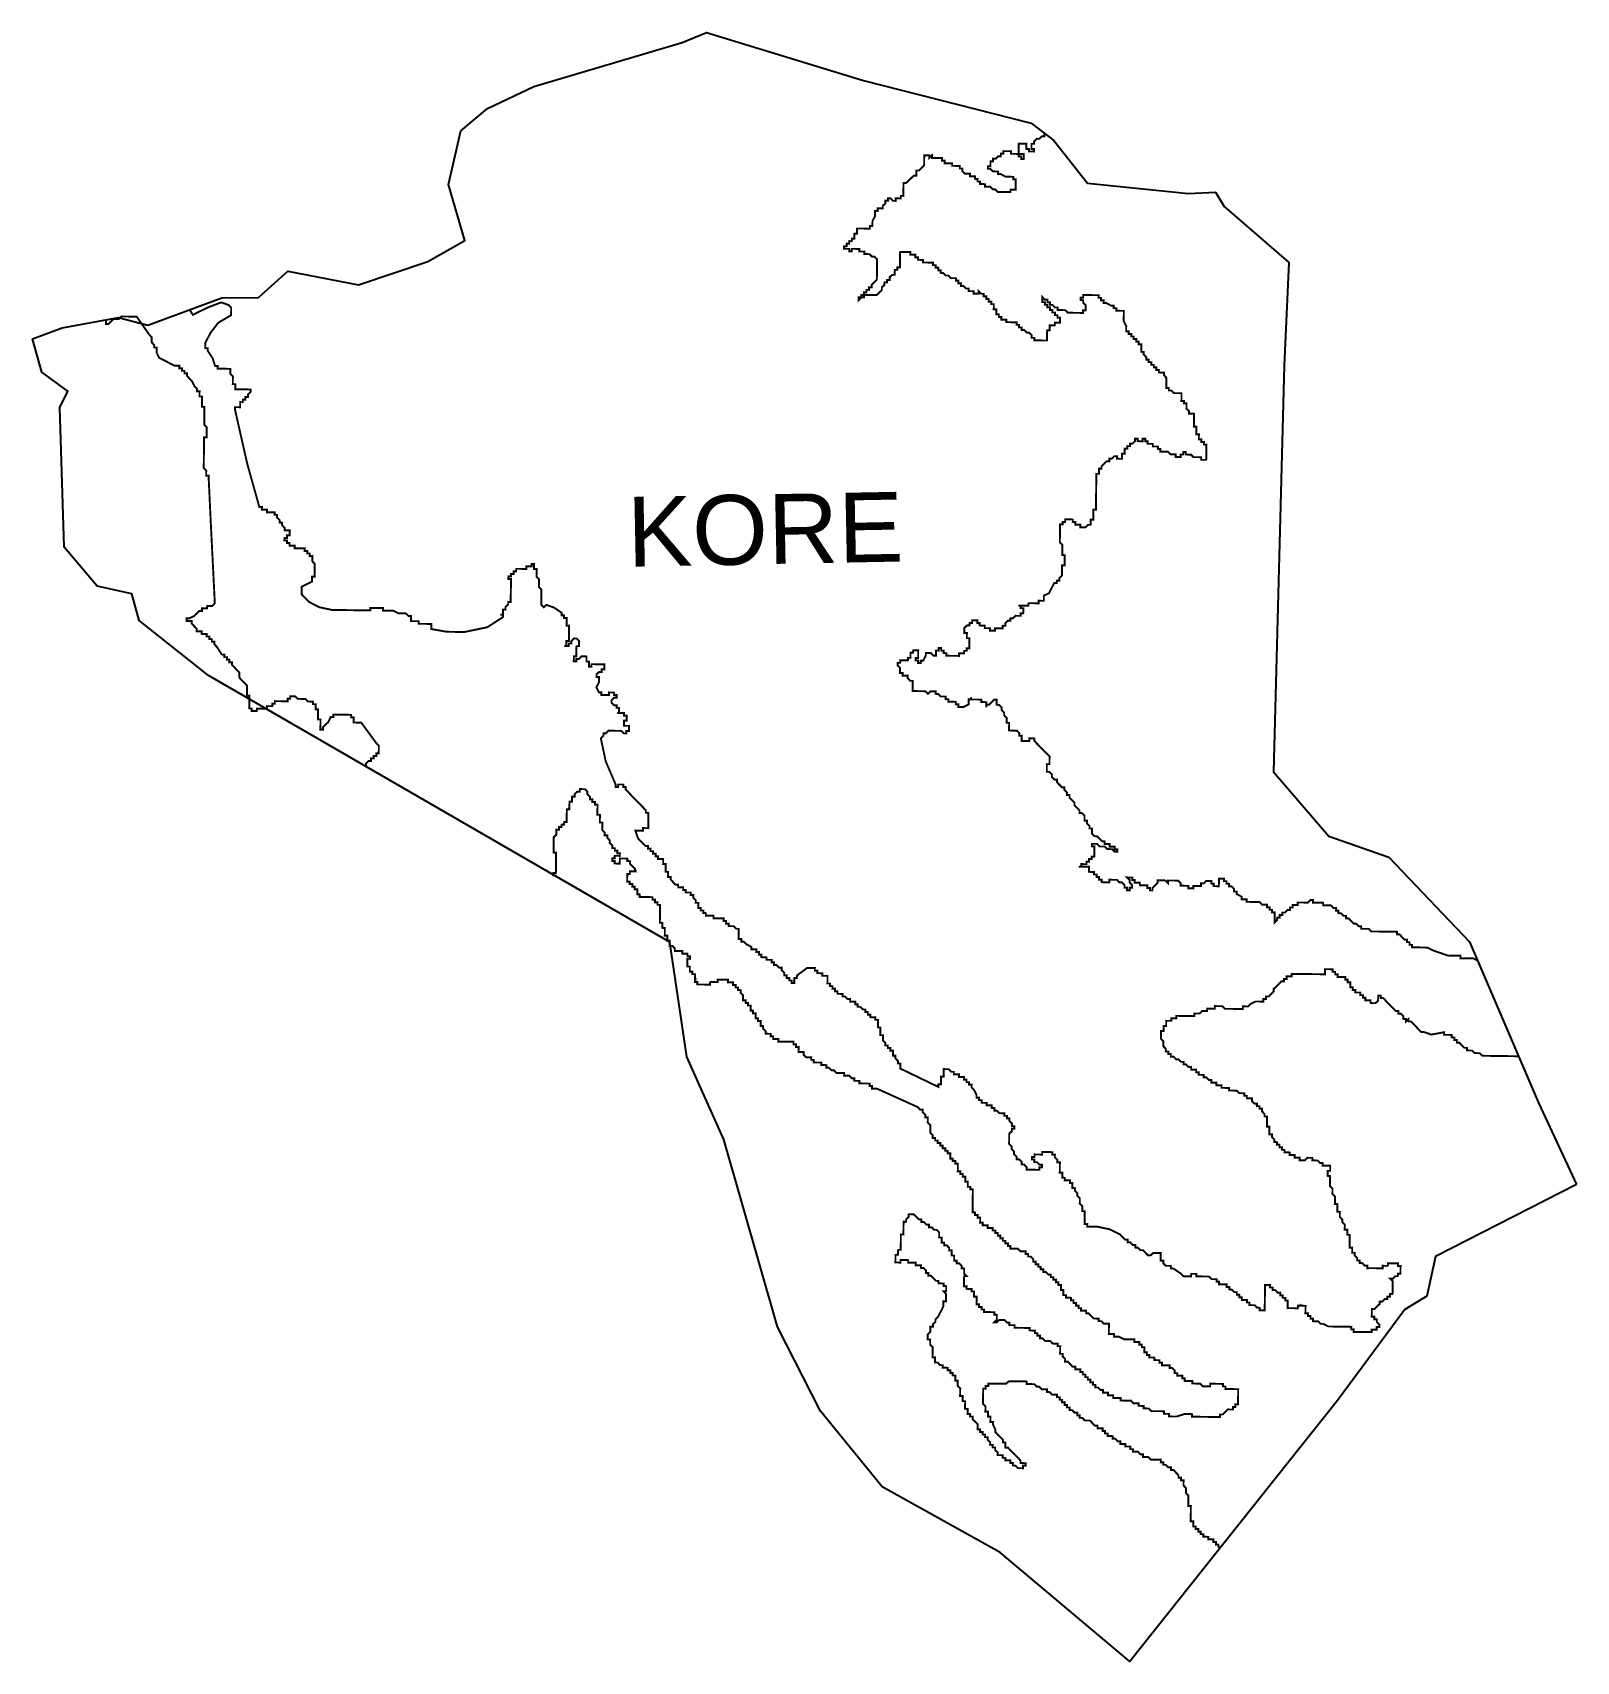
# Model space of a CAD drawing. Header units: metres. Extents: x 261811 to 264218, y 2159443 to 2161982.
import ezdxf

# ---------------------------------------------------------------- set-up
doc = ezdxf.new("R2010")
doc.units = ezdxf.units.M
for name, color, linetype in [('HAZARDS LINE', 1, 'Continuous'), ('village', 3, 'Continuous'), ('VILLAGE NAME', 250, 'Continuous')]:
    doc.layers.add(name, color=color, linetype=linetype)
doc.styles.get("Standard").update_dxf_attribs({"font": 'simplex.shx'})

msp = doc.modelspace()

# ---------------------------------------------------------------- texts
at = {"layer": 'VILLAGE NAME', "insert": (262736.9, 2161258.2), "char_height": 108.748, "attachment_point": 1, "rotation": 1.1028}
msp.add_mtext_dynamic_manual_height_columns('{\\fArial|b0|i0|c0|p34;KORE}', width=726.929, gutter_width=543.7, heights=[0], dxfattribs=at)

# ---------------------------------------------------------------- linework, layer by layer
at = {"layer": 'HAZARDS LINE', "lineweight": 18, "const_width": 2.98}
for points in [[(264063.9, 2160535.6), (264057.2, 2160539.1), (264037.2, 2160539.4), (264037.3, 2160543.4), (264017.3, 2160543.6), (263993.5, 2160551.9), (263985.6, 2160556), (263961.7, 2160556.4), (263961.8, 2160560.3), (263957.8, 2160560.4), (263957.8, 2160564.4), (263953.8, 2160564.4), (263953.9, 2160568.4), (263949.9, 2160568.5), (263946, 2160572.5), (263942, 2160576.6), (263938.1, 2160576.6), (263938.1, 2160580.6), (263902.2, 2160581.1), (263898.3, 2160581.1), (263894.3, 2160585.2), (263882.4, 2160585.3), (263882.4, 2160589.3), (263878.5, 2160589.3), (263874.5, 2160593.3), (263870.6, 2160593.4), (263866.6, 2160597.4), (263862.7, 2160601.4), (263858.7, 2160601.5), (263858.8, 2160605.5), (263854.8, 2160605.5), (263850.9, 2160609.5), (263846.9, 2160609.6), (263847, 2160613.6), (263843, 2160613.6), (263843, 2160617.6), (263839.1, 2160617.6), (263835.1, 2160621.7), (263823.2, 2160621.8), (263823.2, 2160625.8), (263807.3, 2160626), (263807.4, 2160630), (263803.4, 2160630), (263799.4, 2160626.1), (263783.5, 2160626.3), (263783.4, 2160622.3), (263775.5, 2160622.4), (263775.4, 2160618.4), (263771.5, 2160618.5), (263771.4, 2160614.5), (263767.4, 2160614.5), (263763.4, 2160610.6), (263759.4, 2160610.7), (263759.4, 2160606.7), (263755.4, 2160606.7), (263755.4, 2160602.8), (263751.4, 2160602.8), (263751.3, 2160598.8), (263747.3, 2160594.9), (263747.5, 2160610.8), (263743.5, 2160610.9), (263743.6, 2160614.8), (263739.6, 2160614.9), (263739.7, 2160618.9), (263735.7, 2160618.9), (263735.7, 2160622.9), (263727.8, 2160623), (263723.8, 2160627), (263704, 2160627.3), (263704, 2160631.2), (263696.1, 2160631.3), (263696.1, 2160635.3), (263688.2, 2160639.4), (263688.3, 2160643.4), (263684.3, 2160643.4), (263684.3, 2160647.4), (263680.4, 2160651.4), (263676.4, 2160651.5), (263676.5, 2160655.4), (263672.5, 2160655.5), (263672.5, 2160659.5), (263668.6, 2160659.5), (263668.6, 2160663.5), (263660.7, 2160663.6), (263660.5, 2160651.6), (263652.6, 2160651.7), (263652.6, 2160655.7), (263648.6, 2160655.8), (263648.7, 2160659.7), (263640.7, 2160659.8), (263636.7, 2160655.9), (263632.7, 2160656), (263632.7, 2160652), (263620.8, 2160652.1), (263620.7, 2160648.2), (263612.8, 2160648.3), (263612.8, 2160652.2), (263600.9, 2160652.4), (263600.9, 2160656.4), (263597, 2160660.4), (263581.1, 2160660.6), (263581.1, 2160656.6), (263577.1, 2160660.6), (263565.2, 2160660.8), (263565.1, 2160656.8), (263557.1, 2160648.9), (263557, 2160645), (263553.1, 2160645), (263553.1, 2160649), (263549.1, 2160649), (263549.2, 2160653), (263537.3, 2160653.2), (263537.3, 2160657.1), (263529.4, 2160657.2), (263529.4, 2160661.2), (263525.4, 2160661.3), (263525.5, 2160665.2), (263517.5, 2160665.3), (263521.5, 2160661.3), (263521.4, 2160657.3), (263525.3, 2160653.3), (263525.3, 2160649.3), (263521.3, 2160649.4), (263521.3, 2160645.4), (263517.3, 2160645.4), (263517.3, 2160649.4), (263513.4, 2160649.5), (263513.4, 2160653.4), (263509.5, 2160657.5), (263505.5, 2160657.5), (263501.6, 2160661.5), (263489.7, 2160661.7), (263489.6, 2160657.7), (263477.7, 2160657.9), (263477.7, 2160661.8), (263473.7, 2160661.9), (263473.8, 2160665.9), (263469.8, 2160665.9), (263469.9, 2160669.9), (263465.9, 2160669.9), (263465.9, 2160673.9), (263458, 2160674), (263458.1, 2160682), (263446.2, 2160682.1), (263442.2, 2160682.2), (263446.2, 2160682.1), (263446.2, 2160686.1), (263454.2, 2160686), (263454.2, 2160690), (263458.2, 2160689.9), (263458.2, 2160693.9), (263462.2, 2160693.8), (263462.3, 2160697.8), (263466.2, 2160697.8), (263466.4, 2160713.7), (263462.5, 2160713.7), (263462.5, 2160717.7), (263470.5, 2160717.6), (263474.4, 2160713.6), (263482.3, 2160713.5), (263486.3, 2160709.5), (263494.2, 2160709.4), (263498.1, 2160705.3), (263502.1, 2160705.3), (263502.2, 2160709.3), (263498.2, 2160709.3), (263498.2, 2160713.3), (263490.3, 2160713.4), (263490.3, 2160717.4), (263482.4, 2160717.5), (263482.4, 2160721.4), (263478.5, 2160721.5), (263474.5, 2160725.5), (263470.6, 2160729.5), (263466.6, 2160729.6), (263462.7, 2160733.6), (263462.8, 2160741.6), (263458.8, 2160741.6), (263458.9, 2160745.6), (263454.9, 2160749.6), (263455, 2160753.6), (263451, 2160753.6), (263451.1, 2160761.6), (263447.2, 2160765.6), (263443.2, 2160765.7), (263443.3, 2160769.6), (263439.3, 2160773.7), (263435.4, 2160777.7), (263435.4, 2160781.7), (263431.5, 2160785.7), (263427.6, 2160789.7), (263427.6, 2160793.7), (263423.7, 2160793.7), (263423.7, 2160797.7), (263419.8, 2160801.7), (263419.8, 2160805.7), (263415.9, 2160805.8), (263411.9, 2160809.8), (263408, 2160813.8), (263408.1, 2160817.8), (263404.1, 2160817.8), (263400.1, 2160821.9), (263400.2, 2160825.8), (263396.3, 2160829.9), (263392.3, 2160829.9), (263392.4, 2160841.9), (263396.4, 2160841.8), (263396.6, 2160853.7), (263392.6, 2160857.8), (263384.8, 2160865.8), (263380.9, 2160869.8), (263373, 2160877.9), (263373, 2160881.9), (263365.1, 2160882), (263365, 2160878), (263353.1, 2160878.1), (263353.2, 2160886.1), (263349.2, 2160886.1), (263349.3, 2160890.1), (263345.4, 2160894.1), (263333.4, 2160894.3), (263333.6, 2160906.2), (263329.6, 2160906.3), (263329.7, 2160914.2), (263325.8, 2160918.2), (263325.8, 2160922.2), (263321.9, 2160926.2), (263321.9, 2160930.2), (263318, 2160934.2), (263314, 2160934.3), (263314.1, 2160942.2), (263310.2, 2160942.3), (263306.1, 2160938.4), (263302.1, 2160934.4), (263298.1, 2160934.5), (263298.1, 2160930.5), (263298.1, 2160934.5), (263298.2, 2160938.5), (263290.2, 2160938.6), (263290.3, 2160942.5), (263274.4, 2160942.7), (263274.4, 2160946.7), (263274.4, 2160942.7), (263270.4, 2160942.8), (263270.3, 2160934.8), (263262.3, 2160930.9), (263254.4, 2160931), (263254.4, 2160935), (263250.4, 2160935.1), (263250.5, 2160939), (263238.5, 2160939.2), (263238.6, 2160943.2), (263234.6, 2160943.2), (263234.7, 2160947.2), (263226.7, 2160947.3), (263222.8, 2160951.3), (263218.8, 2160951.4), (263218.9, 2160955.3), (263210.9, 2160955.4), (263206.9, 2160951.5), (263203, 2160955.5), (263183.1, 2160955.8), (263183.3, 2160971.7), (263179.3, 2160971.7), (263175.4, 2160975.8), (263175.4, 2160979.7), (263167.5, 2160979.8), (263167.5, 2160983.8), (263163.5, 2160983.8), (263163.6, 2160991.8), (263159.7, 2160995.8), (263159.8, 2160999.8), (263163.7, 2160999.8), (263163.8, 2161003.7), (263175.7, 2161003.6), (263175.8, 2161007.6), (263179.7, 2161007.5), (263179.8, 2161015.5), (263183.8, 2161015.4), (263183.9, 2161019.4), (263191.8, 2161019.3), (263191.7, 2161007.4), (263187.7, 2161007.4), (263187.6, 2161003.4), (263191.6, 2161003.4), (263191.6, 2160999.4), (263195.5, 2160999.4), (263195.6, 2161003.3), (263199.6, 2161003.3), (263203.6, 2161011.2), (263203.7, 2161015.2), (263211.6, 2161015.1), (263215.6, 2161011.1), (263219.5, 2161011), (263219.6, 2161019), (263223.6, 2161018.9), (263223.7, 2161022.9), (263227.6, 2161022.8), (263227.6, 2161018.9), (263231.6, 2161018.8), (263231.5, 2161014.8), (263235.5, 2161014.8), (263235.4, 2161010.8), (263255.3, 2161010.6), (263255.4, 2161014.5), (263263.3, 2161014.4), (263263.4, 2161018.4), (263267.3, 2161018.4), (263267.4, 2161022.4), (263271.4, 2161022.3), (263271.6, 2161038.2), (263267.6, 2161038.3), (263267.7, 2161046.2), (263263.7, 2161046.3), (263263.8, 2161054.2), (263267.8, 2161058.1), (263271.8, 2161058.1), (263271.9, 2161062.1), (263275.8, 2161062), (263275.9, 2161066), (263283.8, 2161065.9), (263283.8, 2161061.9), (263287.8, 2161061.9), (263287.7, 2161057.9), (263295.7, 2161057.8), (263295.6, 2161053.8), (263303.6, 2161053.7), (263303.5, 2161049.8), (263311.5, 2161049.7), (263311.5, 2161053.6), (263323.4, 2161053.5), (263323.5, 2161057.5), (263327.5, 2161057.4), (263327.5, 2161061.4), (263331.5, 2161065.3), (263335.5, 2161065.3), (263335.6, 2161069.2), (263339.5, 2161069.2), (263343.6, 2161073.1), (263351.5, 2161073), (263351.6, 2161077), (263355.5, 2161077), (263355.6, 2161084.9), (263351.7, 2161085), (263351.7, 2161088.9), (263347.7, 2161089), (263351.7, 2161088.9), (263363.6, 2161088.8), (263363.7, 2161092.8), (263379.6, 2161092.6), (263379.6, 2161096.5), (263387.6, 2161096.4), (263387.7, 2161104.4), (263395.7, 2161108.3), (263403.8, 2161124.1), (263407.8, 2161124), (263407.9, 2161128), (263411.8, 2161128), (263411.9, 2161131.9), (263415.9, 2161135.9), (263416.1, 2161151.8), (263420.1, 2161151.7), (263420.3, 2161167.6), (263416.3, 2161167.7), (263416.5, 2161183.6), (263412.6, 2161187.6), (263412.9, 2161215.5), (263416.9, 2161215.4), (263416.9, 2161219.4), (263420.9, 2161219.3), (263421, 2161223.3), (263432.9, 2161223.2), (263432.8, 2161219.2), (263436.8, 2161219.1), (263436.8, 2161215.2), (263444.7, 2161215.1), (263444.7, 2161211.1), (263452.6, 2161211), (263456.6, 2161214.9), (263460.6, 2161214.9), (263460.7, 2161222.8), (263464.7, 2161222.8), (263464.9, 2161238.7), (263468.9, 2161238.6), (263469.5, 2161294.3), (263473.5, 2161294.3), (263473.6, 2161302.2), (263477.6, 2161302.2), (263477.6, 2161306.1), (263481.7, 2161310.1), (263485.7, 2161314), (263489.7, 2161313.9), (263489.7, 2161317.9), (263493.7, 2161317.9), (263497.7, 2161321.8), (263501.7, 2161321.8), (263501.6, 2161317.8), (263509.6, 2161317.7), (263509.7, 2161325.6), (263513.7, 2161325.6), (263513.8, 2161333.5), (263517.7, 2161333.5), (263517.8, 2161337.5), (263521.8, 2161337.4), (263521.8, 2161341.4), (263525.8, 2161341.3), (263529.8, 2161345.3), (263529.9, 2161349.3), (263533.8, 2161349.2), (263533.8, 2161345.2), (263541.7, 2161345.1), (263541.8, 2161349.1), (263545.8, 2161349.1), (263545.7, 2161345.1), (263549.7, 2161345), (263549.7, 2161341.1), (263557.6, 2161341), (263557.6, 2161337), (263565.5, 2161336.9), (263565.5, 2161332.9), (263569.4, 2161332.9), (263569.4, 2161328.9), (263581.3, 2161328.7), (263585.2, 2161324.7), (263593.2, 2161324.6), (263593.1, 2161320.6), (263601.1, 2161320.5), (263601.1, 2161324.5), (263605.1, 2161324.5), (263605.2, 2161328.4), (263609.1, 2161328.4), (263609.1, 2161324.4), (263617, 2161324.3), (263621, 2161320.3), (263632.9, 2161320.2), (263632.9, 2161316.2), (263640.8, 2161316.1), (263641.1, 2161339.9), (263637.1, 2161340), (263637.2, 2161344), (263633.2, 2161344), (263633.2, 2161348), (263629.3, 2161348), (263629.4, 2161356), (263625.4, 2161356), (263625.5, 2161368), (263621.6, 2161368), (263621.8, 2161387.9), (263613.8, 2161388), (263613.9, 2161392), (263610, 2161396), (263610.1, 2161404), (263606.1, 2161404), (263606.1, 2161408), (263602.2, 2161408), (263602.3, 2161420), (263590.4, 2161420.1), (263586.5, 2161424.1), (263582.5, 2161424.2), (263582.5, 2161428.2), (263578.6, 2161428.2), (263578.7, 2161444.1), (263574.8, 2161448.1), (263574.9, 2161452.1), (263566.9, 2161452.2), (263567, 2161456.2), (263563, 2161456.2), (263563, 2161460.2), (263559.1, 2161460.3), (263559.1, 2161464.2), (263555.1, 2161464.3), (263555.2, 2161468.3), (263551.2, 2161468.3), (263551.3, 2161472.3), (263547.3, 2161472.3), (263547.3, 2161476.3), (263543.4, 2161480.3), (263543.4, 2161484.3), (263539.5, 2161484.4), (263539.6, 2161496.3), (263535.6, 2161496.3), (263535.7, 2161500.3), (263531.7, 2161500.4), (263531.8, 2161504.3), (263527.8, 2161504.4), (263527.8, 2161508.4), (263523.9, 2161508.4), (263523.9, 2161512.4), (263519.9, 2161512.4), (263520, 2161516.4), (263516, 2161516.5), (263516.1, 2161524.4), (263512.2, 2161532.4), (263512.4, 2161548.3), (263500.5, 2161548.5), (263500.5, 2161552.4), (263496.6, 2161552.5), (263496.6, 2161556.5), (263492.6, 2161556.5), (263484.7, 2161560.6), (263480.8, 2161560.6), (263480.8, 2161564.6), (263476.8, 2161564.7), (263476.9, 2161568.6), (263472.9, 2161568.7), (263473, 2161572.7), (263449.1, 2161573), (263449, 2161569), (263445.1, 2161569), (263445, 2161565.1), (263449, 2161565), (263448.9, 2161561), (263452.9, 2161557), (263452.8, 2161549.1), (263448.8, 2161549.1), (263448.8, 2161545.1), (263424.9, 2161545.4), (263421, 2161549.4), (263409, 2161549.6), (263409.1, 2161553.6), (263405.1, 2161553.6), (263401.2, 2161557.6), (263397.2, 2161557.7), (263397.3, 2161561.7), (263393.3, 2161561.7), (263393.3, 2161565.7), (263389.4, 2161565.7), (263385.4, 2161569.8), (263385.3, 2161561.8), (263389.3, 2161561.8), (263389.3, 2161557.8), (263393.2, 2161557.7), (263393.2, 2161553.8), (263397.2, 2161553.7), (263397.1, 2161549.7), (263401.1, 2161549.7), (263401, 2161545.7), (263405, 2161545.7), (263405, 2161541.7), (263408.9, 2161541.6), (263408.9, 2161537.7), (263412.9, 2161537.6), (263412.8, 2161529.7), (263404.8, 2161529.8), (263404.8, 2161525.8), (263396.8, 2161525.9), (263396.7, 2161517.9), (263392.8, 2161518), (263392.6, 2161502.1), (263372.7, 2161502.3), (263372.7, 2161506.3), (263368.7, 2161506.3), (263368.8, 2161510.3), (263364.9, 2161514.3), (263360.9, 2161514.4), (263357, 2161518.4), (263353, 2161518.5), (263353, 2161522.4), (263349.1, 2161522.5), (263349.1, 2161526.5), (263345.1, 2161526.5), (263345.2, 2161530.5), (263329.3, 2161530.7), (263329.3, 2161534.7), (263321.4, 2161534.7), (263321.4, 2161538.7), (263317.5, 2161538.8), (263317.5, 2161542.8), (263313.5, 2161542.8), (263313.6, 2161550.8), (263309.6, 2161550.8), (263309.7, 2161558.8), (263305.8, 2161558.8), (263305.8, 2161562.8), (263301.8, 2161562.8), (263301.9, 2161566.8), (263297.9, 2161566.9), (263298, 2161570.8), (263294, 2161570.9), (263294, 2161574.9), (263290.1, 2161574.9), (263286.1, 2161578.9), (263286.1, 2161575), (263278.1, 2161575), (263278.2, 2161579), (263270.2, 2161579.1), (263270.3, 2161583.1), (263266.3, 2161583.1), (263262.4, 2161587.2), (263258.4, 2161587.2), (263258.4, 2161591.2), (263254.5, 2161591.2), (263254.5, 2161595.2), (263250.5, 2161595.3), (263250.6, 2161599.2), (263242.6, 2161599.3), (263238.7, 2161603.4), (263234.7, 2161603.4), (263230.8, 2161607.4), (263226.8, 2161607.5), (263226.9, 2161611.5), (263222.9, 2161611.5), (263223, 2161615.5), (263219, 2161615.5), (263219, 2161619.5), (263215, 2161619.6), (263215.1, 2161623.5), (263199.2, 2161623.7), (263199.2, 2161627.7), (263191.3, 2161627.8), (263191.3, 2161631.8), (263187.4, 2161631.8), (263187.4, 2161635.8), (263179.5, 2161635.9), (263179.5, 2161639.9), (263163.6, 2161640.1), (263163.3, 2161616.2), (263159.3, 2161616.3), (263159.3, 2161612.3), (263155.3, 2161612.3), (263155.2, 2161604.4), (263151.2, 2161604.4), (263147.2, 2161600.5), (263147.2, 2161596.5), (263143.2, 2161596.6), (263143.1, 2161592.6), (263139.2, 2161592.7), (263139.1, 2161588.7), (263135.1, 2161584.8), (263135, 2161580.8), (263131, 2161576.8), (263127, 2161572.9), (263107.1, 2161573.2), (263103.1, 2161573.2), (263103.1, 2161569.2), (263107.1, 2161569.2), (263107.1, 2161573.2), (263107.2, 2161577.1), (263111.1, 2161577.1), (263111.2, 2161581.1), (263115.2, 2161581), (263115.2, 2161585), (263119.2, 2161584.9), (263119.2, 2161588.9), (263127.3, 2161596.8), (263127.7, 2161628.6), (263123.7, 2161632.6), (263119.8, 2161632.7), (263115.8, 2161636.7), (263107.9, 2161636.8), (263107.9, 2161640.8), (263104, 2161640.8), (263100, 2161640.9), (263100, 2161644.8), (263088.1, 2161645), (263088.1, 2161641), (263084.1, 2161641.1), (263084.1, 2161645), (263076.2, 2161645.1), (263076.2, 2161649.1), (263080.2, 2161649.1), (263080.3, 2161653), (263084.2, 2161653), (263084.3, 2161657), (263088.3, 2161656.9), (263088.3, 2161660.9), (263092.3, 2161660.8), (263092.4, 2161668.8), (263096.4, 2161668.7), (263096.4, 2161676.7), (263116.3, 2161676.5), (263116.4, 2161680.4), (263120.4, 2161680.4), (263120.5, 2161688.3), (263124.5, 2161696.2), (263124.6, 2161704.2), (263128.6, 2161704.1), (263128.6, 2161708.1), (263136.6, 2161708), (263136.6, 2161712), (263140.7, 2161715.9), (263140.7, 2161719.9), (263144.7, 2161719.9), (263144.7, 2161723.8), (263148.7, 2161723.8), (263152.6, 2161719.8), (263156.6, 2161719.7), (263156.7, 2161723.7), (263164.6, 2161723.6), (263164.7, 2161727.6), (263168.6, 2161727.5), (263168.9, 2161747.4), (263172.9, 2161747.4), (263176.9, 2161751.3), (263180.9, 2161755.2), (263184.9, 2161759.1), (263188.9, 2161759.1), (263189, 2161767), (263193, 2161767), (263197, 2161770.9), (263201, 2161774.9), (263201.2, 2161790.8), (263209.2, 2161790.7), (263209.1, 2161786.7), (263213.2, 2161790.6), (263213.1, 2161786.6), (263229, 2161786.4), (263229, 2161782.5), (263232.9, 2161782.4), (263232.9, 2161778.4), (263244.8, 2161778.3), (263244.8, 2161774.3), (263256.7, 2161774.2), (263256.7, 2161770.2), (263260.6, 2161770.1), (263260.6, 2161766.2), (263264.5, 2161762.1), (263272.5, 2161762), (263272.4, 2161758.1), (263280.4, 2161758), (263280.3, 2161754), (263284.3, 2161753.9), (263284.2, 2161750), (263288.2, 2161749.9), (263288.2, 2161745.9), (263296.1, 2161745.8), (263296.1, 2161741.9), (263304, 2161741.8), (263308, 2161737.7), (263311.9, 2161737.7), (263315.9, 2161733.7), (263335.7, 2161733.4), (263335.8, 2161737.4), (263343.7, 2161737.3), (263343.9, 2161753.2), (263340, 2161753.3), (263340, 2161757.2), (263328.1, 2161757.4), (263320.2, 2161761.5), (263316.2, 2161761.5), (263316.2, 2161765.5), (263308.3, 2161765.6), (263304.4, 2161769.6), (263300.4, 2161769.7), (263300.4, 2161773.6), (263304.4, 2161773.6), (263304.5, 2161781.5), (263308.5, 2161781.5), (263308.5, 2161785.5), (263312.5, 2161785.4), (263316.5, 2161789.3), (263320.5, 2161789.3), (263320.6, 2161793.3), (263324.5, 2161793.2), (263324.6, 2161797.2), (263336.5, 2161797.1), (263336.5, 2161793.1), (263348.4, 2161792.9), (263348.6, 2161808.8), (263360.5, 2161808.7), (263360.4, 2161800.7), (263364.4, 2161800.7), (263364.3, 2161796.7), (263372.3, 2161796.6), (263372.3, 2161800.6), (263368.4, 2161800.6), (263368.5, 2161808.6), (263372.4, 2161808.6), (263372.5, 2161812.5), (263376.5, 2161816.5), (263380.5, 2161816.4), (263384.5, 2161820.3), (263388.5, 2161820.3), (263388.5, 2161824.3), (263389.4, 2161824.3)], [(262055.8, 2161550.1), (262060.9, 2161542.2), (262084.9, 2161553.8), (262104.9, 2161561.5), (262116.8, 2161557.4), (262120.7, 2161553.4), (262120.5, 2161541.5), (262100.5, 2161529.8), (262088.4, 2161514), (262080.2, 2161498.2), (262080.2, 2161494.2), (262080.1, 2161490.3), (262084.1, 2161490.2), (262084.1, 2161486.2), (262091.9, 2161474.2), (262095.7, 2161462.2), (262099.7, 2161462.2), (262099.6, 2161458.2), (262103.6, 2161458.2), (262107.6, 2161458.1), (262115.5, 2161458), (262119.5, 2161458), (262119.5, 2161454), (262119.4, 2161450), (262123.4, 2161446), (262123.3, 2161442), (262123.3, 2161438), (262123.2, 2161434.1), (262127.2, 2161434), (262127.1, 2161430), (262127.1, 2161426.1), (262131.1, 2161426), (262135, 2161426), (262139, 2161425.9), (262143, 2161425.9), (262147, 2161425.8), (262150.9, 2161425.8), (262150.9, 2161421.8), (262146.9, 2161417.9), (262146.8, 2161413.9), (262142.8, 2161413.9), (262142.8, 2161410), (262138.8, 2161410), (262138.8, 2161406), (262134.8, 2161406.1), (262134.7, 2161402.1), (262134.7, 2161398.1), (262130.7, 2161398.2), (262126.7, 2161398.2), (262126.7, 2161394.2), (262145.6, 2161310.5), (262164.6, 2161242.6), (262168.6, 2161242.6), (262168.5, 2161238.6), (262172.5, 2161238.6), (262176.5, 2161238.5), (262176.4, 2161234.5), (262180.4, 2161234.5), (262184.4, 2161234.4), (262188.4, 2161234.4), (262188.3, 2161230.4), (262192.3, 2161230.4), (262192.2, 2161226.4), (262196.2, 2161222.4), (262196.1, 2161218.4), (262200.1, 2161218.3), (262200.1, 2161214.4), (262204, 2161210.3), (262203.9, 2161206.4), (262207.9, 2161206.3), (262211.9, 2161206.3), (262211.8, 2161202.3), (262211.8, 2161198.3), (262207.8, 2161198.4), (262207.8, 2161194.4), (262203.8, 2161194.4), (262203.7, 2161190.5), (262207.7, 2161190.4), (262207.7, 2161186.4), (262211.6, 2161186.4), (262211.6, 2161182.4), (262215.6, 2161182.4), (262219.5, 2161182.3), (262219.5, 2161178.3), (262223.5, 2161178.3), (262227.4, 2161178.2), (262231.4, 2161178.2), (262235.4, 2161178.1), (262235.3, 2161174.2), (262239.3, 2161174.1), (262239.3, 2161170.1), (262243.3, 2161170.1), (262243.2, 2161166.1), (262247.2, 2161166.1), (262247.1, 2161162.1), (262247.1, 2161158.1), (262251, 2161154.1), (262251, 2161150.1), (262250.9, 2161146.1), (262250.9, 2161142.2), (262250.8, 2161138.2), (262250.8, 2161134.2), (262246.8, 2161134.3), (262246.7, 2161130.3), (262246.7, 2161126.3), (262238.7, 2161122.4), (262230.7, 2161118.5), (262230.5, 2161106.6), (262242.3, 2161094.5), (262258.1, 2161086.4), (262278, 2161082.2), (262325.7, 2161081.6), (262329.7, 2161081.5), (262333.6, 2161081.5), (262337.6, 2161081.4), (262337.7, 2161085.4), (262341.6, 2161085.4), (262349.6, 2161085.3), (262353.6, 2161085.2), (262357.5, 2161085.2), (262357.5, 2161081.2), (262361.5, 2161081.2), (262365.4, 2161081.1), (262369.4, 2161081.1), (262373.4, 2161081), (262381.3, 2161076.9), (262385.3, 2161076.9), (262389.2, 2161076.8), (262393.2, 2161076.8), (262397.1, 2161072.8), (262401.1, 2161072.7), (262401.1, 2161068.7), (262401, 2161064.8), (262405, 2161064.7), (262409, 2161064.7), (262413, 2161064.6), (262412.9, 2161060.6), (262416.9, 2161060.6), (262420.9, 2161060.5), (262424.8, 2161060.5), (262428.8, 2161060.4), (262432.8, 2161060.4), (262432.7, 2161056.4), (262432.7, 2161052.4), (262456.5, 2161048.2), (262484.3, 2161047.8), (262520.2, 2161055.3), (262544.3, 2161071), (262544.3, 2161074.9), (262540.3, 2161075), (262544.3, 2161074.9), (262544.4, 2161078.9), (262544.4, 2161082.9), (262548.4, 2161082.8), (262548.4, 2161086.8), (262552.5, 2161090.7), (262552.5, 2161094.7), (262556.5, 2161094.7), (262556.5, 2161098.7), (262556.6, 2161102.6), (262556.6, 2161106.6), (262556.7, 2161110.6), (262556.7, 2161114.6), (262556.8, 2161118.5), (262556.8, 2161122.5), (262556.9, 2161126.5), (262556.9, 2161130.5), (262552.9, 2161130.5), (262553, 2161134.5), (262557, 2161134.4), (262557, 2161138.4), (262561, 2161138.4), (262561, 2161142.3), (262565, 2161142.3), (262565.1, 2161146.3), (262569, 2161146.2), (262573, 2161146.2), (262577, 2161146.1), (262581, 2161146.1), (262581, 2161150.1), (262585, 2161150), (262589, 2161150), (262589, 2161153.9), (262593, 2161153.9), (262592.9, 2161149.9), (262592.9, 2161145.9), (262596.9, 2161145.9), (262596.8, 2161141.9), (262596.8, 2161137.9), (262596.7, 2161134), (262600.7, 2161129.9), (262600.6, 2161126), (262600.6, 2161122), (262600.5, 2161118), (262604.4, 2161114), (262604.1, 2161090.1), (262608.1, 2161086.1), (262612.1, 2161090), (262624, 2161085.9), (262635.8, 2161077.8), (262635.8, 2161073.8), (262639.7, 2161073.8), (262639.7, 2161069.8), (262643.7, 2161069.7), (262643.5, 2161057.8), (262647.5, 2161057.8), (262647.2, 2161033.9), (262643.2, 2161034), (262643.1, 2161026), (262647.1, 2161026), (262647.1, 2161029.9), (262651.1, 2161029.9), (262651.2, 2161033.9), (262655.2, 2161037.8), (262659.2, 2161037.7), (262663.1, 2161033.7), (262663, 2161025.8), (262659, 2161025.8), (262658.8, 2161009.9), (262654.9, 2161010), (262654.8, 2161002), (262658.7, 2161002), (262658.8, 2161005.9), (262662.8, 2161005.9), (262666.8, 2161009.8), (262674.7, 2161009.7), (262674.6, 2161001.8), (262678.6, 2161001.7), (262678.5, 2160993.8), (262682.5, 2160993.7), (262682.5, 2160997.7), (262702.4, 2160997.4), (262702.3, 2160989.5), (262698.3, 2160989.5), (262698.3, 2160985.6), (262694.3, 2160985.6), (262690.3, 2160981.7), (262690.3, 2160977.7), (262694.2, 2160977.7), (262694.1, 2160969.7), (262690.1, 2160961.8), (262693.9, 2160953.8), (262697.9, 2160953.7), (262697.9, 2160949.8), (262709.8, 2160949.6), (262709.8, 2160953.6), (262717.8, 2160953.5), (262717.7, 2160949.5), (262721.7, 2160949.5), (262721.7, 2160945.5), (262717.7, 2160945.5), (262713.7, 2160941.6), (262713.6, 2160937.6), (262717.5, 2160933.6), (262721.5, 2160933.6), (262721.5, 2160929.6), (262725.5, 2160929.5), (262725.4, 2160921.6), (262733.3, 2160921.5), (262733.3, 2160917.5), (262737.2, 2160917.5), (262737.1, 2160909.5), (262733.2, 2160909.6), (262733.1, 2160901.6), (262741, 2160901.5), (262740.9, 2160893.6), (262736.9, 2160893.6), (262736.9, 2160889.6), (262732.9, 2160889.7), (262729, 2160893.7), (262709.1, 2160894), (262705.1, 2160890), (262701.1, 2160890.1), (262701.1, 2160886.1), (262697, 2160882.2), (262704.6, 2160846.3), (262720, 2160810.3), (262720, 2160806.3), (262723.9, 2160806.3), (262724, 2160810.2), (262731.9, 2160810.2), (262731.9, 2160806.2), (262735.9, 2160806.1), (262735.8, 2160802.1), (262739.8, 2160798.1), (262743.7, 2160794.1), (262747.6, 2160790.1), (262755.5, 2160782), (262759.4, 2160778), (262763.3, 2160774), (262767.2, 2160769.9), (262767.2, 2160766), (262771.2, 2160765.9), (262770.9, 2160742.1), (262762.9, 2160742.2), (262762.9, 2160738.2), (262750.9, 2160738.3), (262754.8, 2160726.4), (262762.6, 2160718.3), (262766.6, 2160714.3), (262770.5, 2160714.2), (262770.5, 2160710.3), (262774.5, 2160710.2), (262774.4, 2160706.2), (262778.4, 2160706.2), (262778.3, 2160702.2), (262782.3, 2160702.2), (262782.3, 2160698.2), (262786.2, 2160698.1), (262786.2, 2160694.1), (262794.2, 2160694.1), (262794.1, 2160686.1), (262798, 2160686.1), (262797.9, 2160674.1), (262801.9, 2160674.1), (262801.8, 2160666.1), (262805.7, 2160666.1), (262805.7, 2160662.1), (262809.6, 2160658.1), (262813.5, 2160654), (262817.5, 2160654), (262817.5, 2160650), (262825.4, 2160649.9), (262825.4, 2160645.9), (262829.4, 2160645.9), (262829.3, 2160641.9), (262837.3, 2160641.8), (262837.2, 2160637.8), (262841.2, 2160637.8), (262841.1, 2160633.8), (262845.1, 2160629.8), (262845, 2160625.8), (262849, 2160625.8), (262848.9, 2160617.8), (262852.9, 2160617.8), (262852.8, 2160613.8), (262856.8, 2160613.7), (262856.7, 2160609.8), (262860.7, 2160609.7), (262860.7, 2160605.7), (262872.6, 2160605.6), (262872.6, 2160601.6), (262888.5, 2160601.4), (262888.4, 2160597.4), (262892.4, 2160597.4), (262892.3, 2160593.4), (262896.3, 2160593.4), (262896.3, 2160589.4), (262904.2, 2160589.3), (262908.1, 2160585.3), (262912.1, 2160585.2), (262911.9, 2160569.3), (262915.9, 2160569.3), (262915.9, 2160565.3), (262919.8, 2160565.2), (262923.8, 2160561.2), (262931.7, 2160557.1), (262931.6, 2160553.2), (262939.6, 2160553.1), (262939.5, 2160549.1), (262943.5, 2160549), (262943.4, 2160545.1), (262947.4, 2160545), (262947.4, 2160541), (262955.3, 2160540.9), (262955.3, 2160537), (262963.2, 2160536.9), (262963.2, 2160532.9), (262967.1, 2160532.9), (262967.1, 2160528.9), (262971.1, 2160528.8), (262975, 2160524.8), (262979, 2160524.8), (262978.9, 2160520.8), (262982.9, 2160516.7), (262982.8, 2160512.8), (262986.8, 2160512.7), (262986.7, 2160508.7), (262990.7, 2160508.7), (262990.7, 2160504.7), (262994.6, 2160504.7), (262994.6, 2160500.7), (262998.6, 2160500.6), (262998.7, 2160508.6), (263002.6, 2160508.6), (263002.7, 2160512.5), (263018.7, 2160524.3), (263030.7, 2160524.1), (263030.6, 2160520.1), (263034.6, 2160520.1), (263034.5, 2160516.1), (263042.5, 2160516), (263042.4, 2160512), (263050.4, 2160511.9), (263050.3, 2160500), (263054.2, 2160500), (263054.2, 2160496), (263058.2, 2160495.9), (263058.1, 2160492), (263062.1, 2160491.9), (263062, 2160487.9), (263066, 2160487.9), (263066, 2160483.9), (263073.9, 2160483.8), (263073.9, 2160479.8), (263077.8, 2160479.8), (263081.8, 2160475.8), (263085.7, 2160475.7), (263085.7, 2160471.7), (263093.7, 2160471.6), (263093.6, 2160467.7), (263097.6, 2160467.6), (263097.5, 2160463.6), (263101.5, 2160463.6), (263105.4, 2160459.6), (263109.4, 2160459.5), (263109.4, 2160455.5), (263113.3, 2160455.5), (263113.3, 2160451.5), (263117.3, 2160451.5), (263117.2, 2160447.5), (263125.2, 2160447.4), (263125.1, 2160443.4), (263129.1, 2160443.4), (263128.9, 2160431.4), (263132.9, 2160431.4), (263132.8, 2160419.5), (263136.8, 2160419.4), (263136.7, 2160411.5), (263140.6, 2160407.4), (263140.5, 2160403.5), (263144.5, 2160403.4), (263144.5, 2160399.4), (263148.4, 2160399.4), (263148.4, 2160395.4), (263152.4, 2160395.4), (263152.3, 2160387.4), (263156.2, 2160387.4), (263156.2, 2160383.4), (263160.1, 2160379.4), (263160.1, 2160375.4), (263164.1, 2160375.3), (263164, 2160367.4), (263223.3, 2160338.8), (263223.3, 2160342.8), (263227.3, 2160342.7), (263227.4, 2160354.7), (263231.4, 2160354.6), (263231.5, 2160366.6), (263239.5, 2160366.5), (263243.4, 2160362.4), (263247.4, 2160362.4), (263247.4, 2160358.4), (263255.3, 2160358.3), (263255.3, 2160354.3), (263263.2, 2160354.2), (263263.2, 2160350.3), (263267.1, 2160350.2), (263267.1, 2160346.2), (263271.1, 2160346.2), (263271, 2160342.2), (263275, 2160342.2), (263274.9, 2160338.2), (263278.9, 2160334.2), (263282.7, 2160326.2), (263282.7, 2160322.2), (263286.7, 2160322.1), (263286.6, 2160318.2), (263290.6, 2160318.1), (263290.6, 2160314.1), (263298.5, 2160314), (263298.5, 2160310.1), (263306.4, 2160310), (263306.4, 2160306), (263310.3, 2160305.9), (263310.3, 2160302), (263314.3, 2160301.9), (263318.2, 2160297.9), (263326.1, 2160297.8), (263326.1, 2160293.8), (263330.1, 2160293.8), (263330, 2160289.8), (263334, 2160289.7), (263333.9, 2160285.8), (263337.9, 2160281.7), (263337.8, 2160277.8), (263341.8, 2160277.7), (263341.8, 2160273.7), (263337.8, 2160273.8), (263337.7, 2160269.8), (263333.7, 2160265.9), (263333.5, 2160250), (263337.4, 2160245.9), (263337.4, 2160242), (263341.3, 2160237.9), (263341.3, 2160234), (263345.2, 2160229.9), (263345.1, 2160226), (263349.1, 2160225.9), (263353.1, 2160221.9), (263353, 2160217.9), (263357, 2160217.9), (263360.9, 2160213.8), (263360.9, 2160209.9), (263380.7, 2160209.6), (263380.8, 2160213.6), (263384.8, 2160213.5), (263384.8, 2160217.5), (263380.8, 2160217.6), (263376.9, 2160221.6), (263372.9, 2160221.6), (263373, 2160225.6), (263369, 2160225.7), (263369.1, 2160229.6), (263373, 2160229.6), (263373.1, 2160233.6), (263385, 2160233.4), (263385.1, 2160237.4), (263401, 2160237.2), (263400.9, 2160233.2), (263404.9, 2160233.2), (263404.8, 2160229.2), (263408.8, 2160225.2), (263408.7, 2160221.2), (263412.7, 2160221.2), (263412.5, 2160205.3), (263416.5, 2160205.2), (263416.4, 2160197.3), (263420.4, 2160197.2), (263420.3, 2160193.2), (263428.3, 2160193.1), (263428.2, 2160189.2), (263432.2, 2160189.1), (263432.1, 2160181.2), (263436.1, 2160181.1), (263436, 2160177.1), (263439.9, 2160173.1), (263439.9, 2160169.1), (263443.8, 2160165.1), (263443.7, 2160157.1), (263447.6, 2160153.1), (263447.6, 2160145.2), (263451.5, 2160145.1), (263451.3, 2160125.2), (263455.3, 2160125.2), (263455.2, 2160121.2), (263471.1, 2160121), (263490.9, 2160116.8), (263506.8, 2160108.7), (263510.7, 2160104.6), (263514.6, 2160100.6), (263518.6, 2160100.6), (263518.5, 2160096.6), (263522.5, 2160096.5), (263526.4, 2160092.5), (263530.4, 2160092.5), (263530.4, 2160088.5), (263534.3, 2160088.4), (263538.3, 2160084.4), (263542.2, 2160084.4), (263550.1, 2160076.3), (263554.1, 2160076.3), (263558.1, 2160080.2), (263570, 2160080), (263569.9, 2160068.1), (263573.9, 2160068.1), (263573.8, 2160064.1), (263577.7, 2160060.1), (263585.7, 2160060), (263585.6, 2160056), (263589.6, 2160055.9), (263601.4, 2160047.8), (263605.4, 2160043.8), (263617.3, 2160043.7), (263617.4, 2160047.6), (263625.3, 2160047.5), (263625.3, 2160043.6), (263645.1, 2160043.3), (263649.1, 2160039.3), (263657, 2160039.2), (263657, 2160035.2), (263660.9, 2160035.2), (263660.9, 2160031.2), (263672.8, 2160031.1), (263672.8, 2160027.1), (263676.7, 2160027), (263676.7, 2160023.1), (263680.7, 2160023), (263684.6, 2160019), (263688.6, 2160018.9), (263688.5, 2160015), (263692.5, 2160014.9), (263692.5, 2160010.9), (263696.4, 2160010.9), (263696.4, 2160006.9), (263704.3, 2160006.8), (263704.3, 2160002.8), (263708.3, 2160002.8), (263708.2, 2159998.8), (263716.2, 2159998.7), (263720.1, 2159994.7), (263724.1, 2159994.6), (263724, 2159990.7), (263732, 2159990.6), (263732.5, 2160030.3), (263740.4, 2160030.2), (263740.4, 2160026.3), (263744.3, 2160026.2), (263744.3, 2160022.2), (263748.3, 2160022.2), (263752.2, 2160018.2), (263756.2, 2160018.1), (263756.1, 2160014.1), (263760.1, 2160014.1), (263760, 2160010.1), (263764, 2160010.1), (263764, 2160006.1), (263768, 2160006), (263767.8, 2159994.1), (263783.7, 2159993.9), (263783.8, 2159997.9), (263787.7, 2159997.8), (263795.7, 2159997.7), (263795.5, 2159985.8), (263799.5, 2159985.8), (263799.5, 2159981.8), (263803.4, 2159981.7), (263803.4, 2159977.8), (263807.4, 2159977.7), (263807.3, 2159973.7), (263815.3, 2159973.6), (263819.2, 2159969.6), (263823.2, 2159969.6), (263831.1, 2159965.5), (263866.9, 2159965), (263866.8, 2159961.1), (263870.8, 2159961), (263870.7, 2159957), (263894.6, 2159956.8), (263898.6, 2159956.7), (263898.6, 2159960.7), (263906.6, 2159960.6), (263906.7, 2159964.6), (263910.6, 2159964.5), (263910.7, 2159968.5), (263906.8, 2159972.5), (263906.8, 2159976.5), (263902.8, 2159976.6), (263902.9, 2159980.6), (263898.9, 2159980.6), (263899.1, 2159992.6), (263903.1, 2159992.5), (263907.1, 2159996.5), (263911.1, 2160000.4), (263911.2, 2160004.4), (263915.2, 2160004.3), (263919.2, 2160008.3), (263923.2, 2160008.2), (263923.3, 2160012.2), (263927.2, 2160012.1), (263927.3, 2160016.1), (263931.3, 2160016.1), (263931.5, 2160036), (263927.6, 2160040), (263931.6, 2160040), (263935.6, 2160043.9), (263939.6, 2160043.9), (263939.7, 2160047.9), (263943.7, 2160047.8), (263943.8, 2160059.8), (263939.8, 2160059.8), (263939.9, 2160063.8), (263923.9, 2160064), (263923.9, 2160060), (263915.9, 2160060.1), (263915.9, 2160056.2), (263895.9, 2160056.4), (263895.9, 2160056.4), (263891.8, 2160056.2), (263891.9, 2160060.2), (263887.9, 2160060.2), (263884, 2160064.3), (263880, 2160064.3), (263880.1, 2160068.3), (263876.1, 2160068.3), (263876.1, 2160072.3), (263872.2, 2160076.3), (263872.2, 2160080.3), (263868.3, 2160080.4), (263868.4, 2160088.3), (263864.4, 2160088.4), (263864.6, 2160108.3), (263860.7, 2160108.3), (263860.8, 2160116.3), (263856.8, 2160116.3), (263856.9, 2160124.3), (263853, 2160128.3), (263853, 2160132.3), (263849.1, 2160136.3), (263849.2, 2160144.2), (263845.2, 2160144.3), (263845.3, 2160156.2), (263841.4, 2160156.3), (263841.5, 2160168.2), (263837.6, 2160172.2), (263837.7, 2160180.2), (263833.8, 2160184.2), (263833.9, 2160200.1), (263830, 2160200.2), (263830.1, 2160208.1), (263834, 2160208.1), (263834.1, 2160216), (263822.2, 2160216.2), (263822.3, 2160220.1), (263818.3, 2160220.2), (263814.4, 2160224.2), (263806.4, 2160224.3), (263806.5, 2160228.3), (263798.5, 2160228.4), (263794.5, 2160224.4), (263786.5, 2160224.5), (263786.6, 2160228.5), (263778.6, 2160228.6), (263778.7, 2160232.6), (263770.7, 2160232.7), (263770.8, 2160236.7), (263762.8, 2160236.8), (263762.9, 2160240.7), (263758.9, 2160240.8), (263758.9, 2160244.8), (263755, 2160244.8), (263755, 2160248.8), (263751, 2160248.8), (263751.1, 2160252.8), (263747.1, 2160252.9), (263747.2, 2160256.8), (263743.2, 2160260.9), (263743.3, 2160264.8), (263739.3, 2160264.9), (263739.4, 2160276.8), (263735.5, 2160276.9), (263735.7, 2160292.8), (263731.7, 2160292.8), (263731.7, 2160296.8), (263727.8, 2160300.8), (263727.9, 2160304.8), (263723.9, 2160304.9), (263723.9, 2160308.8), (263720, 2160308.9), (263720, 2160312.9), (263716, 2160312.9), (263712.1, 2160316.9), (263712.2, 2160320.9), (263704.2, 2160321), (263704.2, 2160325), (263700.3, 2160325), (263700.3, 2160329), (263692.4, 2160329.1), (263688.4, 2160333.1), (263676.5, 2160333.3), (263676.6, 2160337.3), (263664.6, 2160337.4), (263664.7, 2160341.4), (263656.7, 2160341.5), (263656.8, 2160345.4), (263648.8, 2160345.5), (263648.9, 2160349.5), (263644.9, 2160349.6), (263641, 2160353.6), (263637, 2160353.6), (263637, 2160357.6), (263629.1, 2160357.7), (263629.1, 2160361.7), (263625.2, 2160361.7), (263625.2, 2160365.7), (263617.3, 2160365.8), (263617.3, 2160369.8), (263613.3, 2160369.8), (263609.4, 2160373.9), (263605.4, 2160373.9), (263605.5, 2160377.9), (263601.5, 2160377.9), (263597.6, 2160382), (263593.6, 2160382), (263589.7, 2160386), (263585.7, 2160386.1), (263585.7, 2160390.1), (263581.8, 2160390.1), (263581.8, 2160394.1), (263577.8, 2160394.1), (263577.9, 2160398.1), (263574, 2160402.1), (263574.1, 2160410.1), (263570.1, 2160414.1), (263570.3, 2160426), (263574.3, 2160426), (263574.4, 2160434), (263578.3, 2160433.9), (263578.4, 2160441.9), (263586.4, 2160441.8), (263586.4, 2160445.7), (263594.4, 2160445.6), (263594.4, 2160449.6), (263622.3, 2160449.3), (263622.3, 2160453.3), (263630.3, 2160453.2), (263634.3, 2160457.1), (263642.2, 2160457), (263642.3, 2160461), (263654.2, 2160460.8), (263654.3, 2160464.8), (263666.2, 2160464.6), (263670.1, 2160460.6), (263697.9, 2160460.3), (263698, 2160464.3), (263705.9, 2160464.2), (263710, 2160468.1), (263718, 2160472), (263729.9, 2160471.8), (263730, 2160475.8), (263733.9, 2160475.8), (263734, 2160479.7), (263738, 2160479.7), (263742, 2160483.6), (263746, 2160487.5), (263746, 2160491.5), (263750.1, 2160495.4), (263758.1, 2160503.3), (263762.1, 2160503.2), (263762.1, 2160507.2), (263766.1, 2160507.2), (263766.2, 2160511.2), (263774.1, 2160511.1), (263774.2, 2160515), (263825.9, 2160514.4), (263826, 2160522.4), (263837.9, 2160522.2), (263837.8, 2160518.2), (263841.8, 2160518.2), (263841.8, 2160514.2), (263845.7, 2160514.2), (263845.7, 2160510.2), (263857.6, 2160510), (263857.6, 2160506.1), (263861.5, 2160506), (263861.5, 2160502), (263865.5, 2160502), (263865.4, 2160494), (263869.4, 2160494), (263869.3, 2160490), (263873.3, 2160490), (263873.2, 2160486), (263881.2, 2160485.9), (263881.1, 2160481.9), (263885.1, 2160481.9), (263885.1, 2160477.9), (263889, 2160477.8), (263889, 2160473.9), (263896.9, 2160473.8), (263896.9, 2160469.8), (263900.7, 2160469.4), (263900.7, 2160469.4), (263904.7, 2160469.4), (263908.8, 2160473.3), (263908.9, 2160481.3), (263912.8, 2160481.2), (263912.8, 2160477.3), (263916.8, 2160477.2), (263924.6, 2160469.1), (263928.6, 2160465.1), (263932.5, 2160461), (263936.4, 2160457), (263940.4, 2160457), (263940.4, 2160453), (263944.4, 2160452.9), (263948.3, 2160448.9), (263948.2, 2160444.9), (263952.2, 2160444.8), (263952.2, 2160440.8), (263956.2, 2160444.8), (263956.2, 2160440.8), (263960.1, 2160440.7), (263964.1, 2160436.7), (263968, 2160432.7), (263971.9, 2160428.6), (263975.9, 2160424.6), (263979.9, 2160424.5), (263991.8, 2160420.4), (264011.8, 2160424.1), (264011.7, 2160420.1), (264023.7, 2160419.9), (264023.6, 2160416), (264027.6, 2160415.9), (264027.5, 2160411.9), (264031.5, 2160411.9), (264031.5, 2160407.9), (264035.5, 2160407.8), (264043.3, 2160399.7), (264047.3, 2160399.7), (264047.3, 2160395.7), (264055.2, 2160395.6), (264059.2, 2160391.6), (264067.1, 2160391.4), (264071.1, 2160387.4), (264127.9, 2160386.6)], [(262329.6, 2160838.9), (262330.7, 2160838.9), (262330.7, 2160842.9), (262334.7, 2160846.8), (262338.7, 2160846.8), (262338.8, 2160850.8), (262342.7, 2160850.7), (262342.8, 2160854.7), (262346.8, 2160854.6), (262346.8, 2160858.6), (262350.8, 2160858.6), (262350.8, 2160862.5), (262350.9, 2160866.5), (262350.9, 2160870.5), (262347, 2160874.5), (262323.5, 2160906.6), (262319.6, 2160906.7), (262315.6, 2160906.7), (262311.6, 2160906.8), (262311.7, 2160910.7), (262311.7, 2160914.7), (262307.7, 2160914.8), (262307.8, 2160918.7), (262303.8, 2160918.8), (262299.8, 2160918.8), (262295.9, 2160918.9), (262291.9, 2160918.9), (262287.9, 2160919), (262283.9, 2160919), (262279.9, 2160919.1), (262279.9, 2160915.1), (262275.9, 2160915.2), (262271.9, 2160907.3), (262267.8, 2160903.3), (262263.8, 2160899.4), (262263.8, 2160895.4), (262259.8, 2160895.5), (262259.8, 2160899.4), (262259.9, 2160903.4), (262259.9, 2160907.4), (262260, 2160911.4), (262256, 2160911.4), (262256, 2160915.4), (262256.1, 2160923.4), (262256.2, 2160927.3), (262252.2, 2160927.4), (262252.3, 2160931.4), (262252.3, 2160935.3), (262248.3, 2160935.4), (262248.4, 2160939.4), (262244.4, 2160939.4), (262240.4, 2160939.5), (262236.5, 2160943.5), (262232.5, 2160943.5), (262228.6, 2160943.6), (262224.6, 2160943.6), (262220.6, 2160947.6), (262216.7, 2160947.7), (262212.7, 2160947.7), (262212.6, 2160943.8), (262208.7, 2160943.8), (262208.6, 2160939.8), (262204.6, 2160939.9), (262200.7, 2160939.9), (262196.7, 2160940), (262192.7, 2160940), (262188.7, 2160940.1), (262188.7, 2160936.1), (262184.7, 2160936.2), (262184.7, 2160932.2), (262180.7, 2160932.2), (262176.7, 2160932.3), (262176.7, 2160928.3), (262172.7, 2160928.3), (262168.7, 2160928.4), (262164.7, 2160928.4), (262160.8, 2160928.5), (262160.7, 2160924.5), (262156.7, 2160924.6), (262152.8, 2160924.6), (262152.8, 2160928.6), (262148.8, 2160928.6), (262148.9, 2160932.6), (262148.9, 2160936.6), (262149, 2160940.6), (262149, 2160944.5), (262149.1, 2160948.5), (262145.1, 2160948.6), (262145.2, 2160952.5), (262145.2, 2160956.5), (262145.3, 2160960.5), (262145.3, 2160964.5), (262141.4, 2160968.5), (262137.4, 2160972.5), (262133.5, 2160976.6), (262133.6, 2160984.5), (262125.8, 2160992.6), (262121.8, 2160996.6), (262121.9, 2161000.6), (262117.9, 2161000.6), (262118, 2161004.6), (262114, 2161004.6), (262114, 2161008.6), (262110.1, 2161008.7), (262110.1, 2161012.6), (262106.1, 2161012.7), (262098.3, 2161024.7), (262094.4, 2161028.7), (262094.4, 2161032.7), (262090.5, 2161032.8), (262090.5, 2161036.7), (262086.5, 2161036.8), (262086.6, 2161040.8), (262082.6, 2161040.8), (262082.7, 2161044.8), (262078.7, 2161044.8), (262074.7, 2161044.9), (262074.8, 2161048.9), (262070.8, 2161048.9), (262066.8, 2161049), (262066.9, 2161052.9), (262062.9, 2161057), (262059, 2161061), (262059, 2161065), (262055.1, 2161065), (262051.1, 2161065.1), (262051.1, 2161069), (262055.1, 2161069), (262063.1, 2161072.9), (262071.2, 2161080.7), (262075.1, 2161080.7), (262075.2, 2161084.7), (262079.2, 2161084.6), (262083.1, 2161084.6), (262083.2, 2161088.5), (262087.2, 2161088.5), (262091.1, 2161088.4), (262095.2, 2161092.4), (262088.8, 2161219.7), (262085.6, 2161287.4), (262085.7, 2161291.3), (262081.7, 2161291.4), (262081.7, 2161295.4), (262081.8, 2161299.3), (262077.9, 2161303.4), (262077.9, 2161307.3), (262078, 2161311.3), (262078, 2161315.3), (262078.1, 2161319.3), (262078.1, 2161323.2), (262078.2, 2161327.2), (262078.2, 2161331.2), (262078.3, 2161339.2), (262078.4, 2161343.1), (262078.4, 2161347.1), (262078.4, 2161351.1), (262082.4, 2161351), (262082.5, 2161355), (262082.5, 2161359), (262082.6, 2161363), (262082.6, 2161366.9), (262078.7, 2161371), (262078.7, 2161374.9), (262078.8, 2161382.9), (262078.9, 2161386.9), (262078.9, 2161390.8), (262079, 2161394.8), (262079, 2161398.8), (262075.1, 2161398.8), (262075.1, 2161402.8), (262075.2, 2161406.8), (262075.2, 2161410.8), (262075.2, 2161414.8), (262071.3, 2161414.8), (262071.3, 2161418.8), (262071.4, 2161422.8), (262067.4, 2161422.8), (262067.4, 2161426.8), (262063.5, 2161430.8), (262059.6, 2161438.8), (262051.8, 2161446.9), (262051.8, 2161450.8), (262047.9, 2161450.9), (262047.9, 2161454.9), (262043.9, 2161454.9), (262044, 2161458.9), (262040, 2161458.9), (262040, 2161462.9), (262036.1, 2161463), (262032.1, 2161463), (262008.4, 2161475.2), (262004.5, 2161483.2), (262004.6, 2161487.2), (262004.6, 2161491.2), (262000.6, 2161491.2), (262000.7, 2161495.2), (261996.8, 2161499.2), (261996.8, 2161503.2), (261996.8, 2161507.2), (261992.9, 2161511.2), (261973.4, 2161539.3), (261969.4, 2161539.3), (261965.4, 2161539.4), (261961.5, 2161539.4), (261957.5, 2161539.5), (261953.5, 2161539.5), (261949.5, 2161539.6), (261945.5, 2161535.7), (261941.5, 2161535.7), (261937.5, 2161535.8), (261933.5, 2161531.8), (261929.5, 2161527.9), (261925.5, 2161527.9), (261925.6, 2161531.9), (261925.6, 2161534.4)], [(262626.8, 2160667), (262626.8, 2160668.3), (262622.8, 2160668.3), (262622.9, 2160672.3), (262626.9, 2160672.2), (262627.3, 2160704), (262623.3, 2160704.1), (262623.6, 2160728), (262627.6, 2160731.9), (262627.7, 2160739.8), (262631.7, 2160739.8), (262631.7, 2160743.8), (262635.7, 2160743.7), (262635.7, 2160747.7), (262639.7, 2160747.6), (262639.8, 2160751.6), (262643.7, 2160751.6), (262644, 2160771.5), (262648, 2160771.4), (262648.1, 2160783.3), (262652.1, 2160783.3), (262652.2, 2160791.2), (262656.2, 2160791.2), (262656.2, 2160795.2), (262660.2, 2160799.1), (262664.2, 2160799), (262664.3, 2160803), (262672.2, 2160802.9), (262676.1, 2160798.9), (262676.1, 2160794.9), (262680, 2160790.9), (262680, 2160786.9), (262683.9, 2160786.9), (262683.9, 2160782.9), (262687.9, 2160782.8), (262687.8, 2160778.9), (262691.8, 2160778.8), (262691.6, 2160762.9), (262695.6, 2160762.9), (262695.4, 2160750.9), (262699.4, 2160750.9), (262699.3, 2160739), (262703.2, 2160734.9), (262703.1, 2160731), (262707.1, 2160730.9), (262707.1, 2160726.9), (262711, 2160722.9), (262710.9, 2160718.9), (262714.9, 2160714.9), (262714.8, 2160710.9), (262718.8, 2160710.9), (262718.8, 2160706.9), (262722.7, 2160706.9), (262722.7, 2160702.9), (262726.7, 2160702.8), (262726.6, 2160698.9), (262718.7, 2160699), (262718.6, 2160695), (262714.6, 2160695), (262714.6, 2160691), (262718.6, 2160691), (262718.5, 2160687), (262726.5, 2160686.9), (262726.6, 2160694.9), (262738.5, 2160694.7), (262738.4, 2160690.8), (262742.4, 2160690.7), (262742.4, 2160686.7), (262746.3, 2160682.7), (262750.2, 2160678.7), (262750.2, 2160674.7), (262742.2, 2160674.8), (262742.2, 2160670.8), (262738.2, 2160670.9), (262738, 2160658.9), (262742, 2160658.9), (262742, 2160654.9), (262746, 2160654.9), (262745.9, 2160650.9), (262749.9, 2160650.8), (262749.8, 2160646.9), (262753.8, 2160646.8), (262753.7, 2160638.9), (262757.7, 2160638.8), (262757.6, 2160634.8), (262777.5, 2160634.6), (262777.5, 2160630.6), (262781.4, 2160630.6), (262781.4, 2160626.6), (262785.4, 2160626.5), (262785.3, 2160622.6), (262789.3, 2160622.5), (262789, 2160594.7), (262792.9, 2160594.6), (262792.8, 2160586.7), (262796.8, 2160586.6), (262796.7, 2160574.7), (262800.6, 2160574.7), (262800.5, 2160566.7), (262804.5, 2160566.7), (262804.4, 2160558.7), (262808.4, 2160558.7), (262812.3, 2160554.6), (262812.3, 2160550.7), (262824.2, 2160550.5), (262824.2, 2160546.5), (262832.1, 2160546.4), (262832.1, 2160542.5), (262836, 2160542.4), (262836, 2160538.4), (262832, 2160538.5), (262831.9, 2160526.5), (262835.8, 2160526.5), (262835.7, 2160518.5), (262839.7, 2160518.5), (262839.7, 2160514.5), (262843.7, 2160514.5), (262843.6, 2160506.5), (262843.5, 2160502.5), (262847.5, 2160502.5), (262847.4, 2160498.5), (262867.3, 2160498.3), (262867.4, 2160502.3), (262879.3, 2160502.1), (262879.3, 2160506.1), (262895.2, 2160505.9), (262895.2, 2160501.9), (262903.1, 2160501.8), (262903.1, 2160497.8), (262907.1, 2160497.8), (262907, 2160493.8), (262911, 2160493.8), (262911, 2160489.8), (262914.9, 2160489.7), (262914.9, 2160485.8), (262918.8, 2160481.7), (262918.7, 2160473.8), (262922.7, 2160473.7), (262922.6, 2160469.8), (262926.6, 2160469.7), (262926.6, 2160465.7), (262930.5, 2160465.7), (262930.4, 2160457.7), (262934.4, 2160457.7), (262934.4, 2160453.7), (262938.3, 2160453.7), (262938.2, 2160445.7), (262942.2, 2160445.7), (262942.2, 2160441.7), (262946.2, 2160441.6), (262946.1, 2160433.7), (262950, 2160433.6), (262950, 2160429.7), (262953.9, 2160425.6), (262953.9, 2160421.7), (262961.8, 2160421.6), (262961.8, 2160417.6), (262965.7, 2160417.5), (262965.7, 2160413.6), (262973.6, 2160413.5), (262973.6, 2160409.5), (262997.4, 2160409.2), (262997.4, 2160405.2), (263001.4, 2160405.2), (263001.3, 2160401.2), (263005.3, 2160401.1), (263005.2, 2160393.2), (263013.2, 2160393.1), (263013.1, 2160389.1), (263017, 2160385.1), (263025, 2160385), (263024.9, 2160381), (263028.9, 2160381), (263028.9, 2160377), (263040.8, 2160376.8), (263040.7, 2160372.9), (263048.7, 2160372.8), (263048.7, 2160368.8), (263052.6, 2160368.7), (263056.6, 2160364.7), (263060.5, 2160364.7), (263064.5, 2160360.6), (263076.4, 2160360.5), (263076.3, 2160356.5), (263084.3, 2160356.4), (263088.2, 2160352.4), (263092.2, 2160352.3), (263092.1, 2160348.4), (263100.1, 2160348.3), (263100, 2160344.3), (263116, 2160344.1), (263115.9, 2160340.1), (263119.9, 2160340.1), (263119.8, 2160336.1), (263127.8, 2160336), (263191.1, 2160307.4), (263195, 2160303.4), (263199, 2160303.3), (263198.9, 2160299.3), (263202.8, 2160295.3), (263202.8, 2160291.3), (263206.8, 2160291.3), (263206.7, 2160283.3), (263210.6, 2160279.3), (263210.5, 2160267.4), (263214.4, 2160263.4), (263214.3, 2160259.4), (263218.3, 2160259.3), (263218.3, 2160255.4), (263222.2, 2160255.3), (263222.2, 2160251.3), (263226.2, 2160251.3), (263226.1, 2160247.3), (263230.1, 2160247.3), (263230, 2160243.3), (263234, 2160243.2), (263234, 2160239.3), (263237.9, 2160239.2), (263237.9, 2160235.2), (263241.9, 2160235.2), (263241.8, 2160227.2), (263245.7, 2160227.2), (263245.7, 2160223.2), (263249.7, 2160223.2), (263249.6, 2160219.2), (263253.6, 2160219.1), (263253.5, 2160207.2), (263257.4, 2160207.2), (263257.4, 2160203.2), (263261.4, 2160203.1), (263261.3, 2160199.1), (263265.3, 2160199.1), (263265.2, 2160191.1), (263269.2, 2160191.1), (263269.1, 2160183.1), (263273, 2160183.1), (263273, 2160179.1), (263277, 2160179.1), (263276.5, 2160143.3), (263280.5, 2160143.2), (263280.5, 2160139.3), (263284.4, 2160139.2), (263284.4, 2160135.2), (263288.4, 2160135.2), (263288.3, 2160127.2), (263292.2, 2160127.2), (263292.2, 2160123.2), (263300.1, 2160123.1), (263300.1, 2160119.1), (263308.1, 2160119), (263308, 2160115.1), (263312, 2160115), (263311.9, 2160111), (263315.9, 2160111), (263315.9, 2160107), (263319.8, 2160107), (263319.8, 2160103), (263323.8, 2160102.9), (263323.7, 2160099), (263327.7, 2160098.9), (263327.6, 2160094.9), (263331.6, 2160094.9), (263331.6, 2160090.9), (263335.5, 2160090.9), (263335.5, 2160086.9), (263347.4, 2160086.7), (263351.3, 2160082.7), (263359.3, 2160082.6), (263359.3, 2160078.6), (263363.2, 2160078.6), (263363.2, 2160074.6), (263367.2, 2160074.6), (263371.1, 2160070.5), (263371, 2160066.6), (263375, 2160066.5), (263375, 2160062.5), (263378.9, 2160062.5), (263378.9, 2160058.5), (263382.9, 2160058.5), (263382.8, 2160054.5), (263386.8, 2160054.4), (263386.7, 2160050.5), (263390.7, 2160050.4), (263394.6, 2160046.4), (263398.6, 2160046.3), (263398.6, 2160042.4), (263402.6, 2160042.3), (263402.5, 2160038.3), (263406.5, 2160038.3), (263406.4, 2160034.3), (263410.4, 2160034.3), (263410.4, 2160030.3), (263414.3, 2160030.2), (263414.2, 2160022.3), (263418.2, 2160022.2), (263418.1, 2160014.3), (263422.1, 2160014.2), (263422, 2160010.3), (263430, 2160010.2), (263429.9, 2160006.2), (263433.9, 2160006.1), (263433.9, 2160002.2), (263437.8, 2160002.1), (263437.8, 2159998.1), (263441.8, 2159998.1), (263441.7, 2159994.1), (263445.7, 2159994.1), (263445.7, 2159990.1), (263453.6, 2159990), (263453.6, 2159986), (263457.5, 2159986), (263461.5, 2159981.9), (263465.4, 2159977.9), (263473.3, 2159977.8), (263473.3, 2159973.8), (263477.3, 2159973.8), (263481.2, 2159969.8), (263489.1, 2159969.7), (263489, 2159953.8), (263496.9, 2159953.7), (263496.9, 2159949.7), (263504.8, 2159949.6), (263512.7, 2159945.5), (263528.6, 2159945.3), (263528.6, 2159941.3), (263536.5, 2159941.2), (263536.5, 2159937.3), (263540.4, 2159937.2), (263540.4, 2159933.2), (263544.4, 2159933.2), (263544.3, 2159925.2), (263548.3, 2159925.2), (263548.2, 2159921.2), (263552.2, 2159921.2), (263552.1, 2159917.2), (263560.1, 2159917.1), (263560, 2159913.1), (263568, 2159913), (263567.9, 2159909), (263571.9, 2159909), (263571.9, 2159905), (263583.8, 2159904.9), (263583.7, 2159900.9), (263587.7, 2159900.8), (263591.6, 2159896.8), (263591.6, 2159892.8), (263595.6, 2159892.8), (263595.5, 2159888.8), (263603.5, 2159888.7), (263603.4, 2159884.7), (263607.4, 2159884.7), (263607.4, 2159880.7), (263619.3, 2159880.6), (263619.2, 2159876.6), (263631.2, 2159876.5), (263635.1, 2159872.4), (263647, 2159872.3), (263647.1, 2159876.3), (263666.9, 2159876), (263666.9, 2159872), (263670.9, 2159872), (263670.8, 2159868), (263690.7, 2159867.8), (263690.4, 2159843.9), (263686.4, 2159844), (263686.4, 2159840), (263682.4, 2159840), (263682.4, 2159836.1), (263674.4, 2159836.2), (263670.4, 2159832.2), (263666.4, 2159828.3), (263662.4, 2159828.3), (263662.3, 2159824.4), (263618.6, 2159824.9), (263618.7, 2159828.9), (263606.7, 2159829), (263594.7, 2159825.2), (263582.8, 2159825.3), (263582.9, 2159829.3), (263574.9, 2159829.4), (263575, 2159833.4), (263555.1, 2159833.6), (263551.2, 2159837.7), (263543.2, 2159837.8), (263543.3, 2159841.7), (263535.3, 2159841.8), (263535.4, 2159845.8), (263527.4, 2159845.9), (263523.5, 2159849.9), (263507.6, 2159850.1), (263507.6, 2159854.1), (263495.7, 2159854.2), (263495.7, 2159858.2), (263487.8, 2159858.3), (263487.8, 2159862.3), (263479.9, 2159862.4), (263479.9, 2159866.4), (263476, 2159866.4), (263472, 2159870.4), (263468.1, 2159870.5), (263468.1, 2159874.5), (263464.1, 2159874.5), (263464.2, 2159878.5), (263460.2, 2159878.5), (263460.2, 2159882.5), (263456.3, 2159882.6), (263456.3, 2159886.5), (263452.3, 2159886.6), (263452.4, 2159890.6), (263448.4, 2159890.6), (263448.5, 2159894.6), (263444.5, 2159894.6), (263444.5, 2159898.6), (263436.6, 2159898.7), (263436.6, 2159902.7), (263432.7, 2159902.7), (263428.7, 2159906.8), (263424.8, 2159910.8), (263420.8, 2159910.8), (263420.9, 2159914.8), (263416.9, 2159918.8), (263417, 2159922.8), (263413, 2159922.9), (263413.2, 2159934.8), (263409.2, 2159934.8), (263409.2, 2159938.8), (263401.3, 2159938.9), (263397.4, 2159942.9), (263389.4, 2159943), (263385.5, 2159947.1), (263381.5, 2159947.1), (263381.6, 2159951.1), (263377.6, 2159951.1), (263377.6, 2159955.1), (263373.6, 2159955.2), (263373.7, 2159959.1), (263365.7, 2159959.2), (263365.8, 2159963.2), (263341.9, 2159963.5), (263342, 2159967.5), (263334, 2159967.6), (263334.1, 2159971.6), (263330.1, 2159971.6), (263326.2, 2159975.6), (263318.2, 2159975.7), (263314.2, 2159971.8), (263310.2, 2159971.9), (263314.3, 2159975.8), (263314.4, 2159983.7), (263310.4, 2159983.8), (263310.4, 2159987.8), (263294.5, 2159988), (263294.6, 2159991.9), (263290.6, 2159992), (263290.6, 2159996), (263286.7, 2159996), (263286.7, 2160000), (263282.7, 2160000), (263282.9, 2160012), (263278.9, 2160012), (263279, 2160020), (263275, 2160020), (263275.1, 2160024), (263267.1, 2160024.1), (263267.2, 2160028.1), (263263.2, 2160028.1), (263263.4, 2160044), (263267.4, 2160044), (263263.4, 2160048), (263263.5, 2160055.9), (263259.6, 2160056), (263259.6, 2160060), (263255.7, 2160064), (263251.7, 2160064), (263251.8, 2160068), (263247.8, 2160068.1), (263247.9, 2160076), (263243.9, 2160076.1), (263244, 2160084), (263240, 2160084.1), (263240.1, 2160088), (263236.1, 2160092.1), (263232.2, 2160092.1), (263232.2, 2160096.1), (263228.2, 2160096.1), (263228.3, 2160104.1), (263224.4, 2160104.1), (263224.5, 2160112.1), (263220.5, 2160116.1), (263216.6, 2160116.2), (263212.6, 2160120.2), (263208.7, 2160120.2), (263208.7, 2160124.2), (263204.7, 2160124.3), (263200.8, 2160128.3), (263196.8, 2160128.3), (263196.9, 2160132.3), (263192.9, 2160132.4), (263189, 2160136.4), (263185, 2160140.4), (263177.1, 2160140.5), (263177, 2160136.5), (263173, 2160132.6), (263173, 2160128.6), (263169, 2160128.7), (263168.7, 2160108.8), (263164.8, 2160108.9), (263164.5, 2160085), (263160.5, 2160085), (263160.4, 2160077.1), (263156.4, 2160077.1), (263156.3, 2160065.2), (263164.2, 2160065.1), (263164.3, 2160069.1), (263176.2, 2160068.9), (263176.2, 2160065), (263188.1, 2160064.8), (263188, 2160060.8), (263196, 2160060.7), (263195.9, 2160056.8), (263199.9, 2160056.7), (263203.8, 2160052.7), (263203.8, 2160048.7), (263207.8, 2160048.7), (263207.7, 2160044.7), (263211.7, 2160044.6), (263215.6, 2160040.6), (263219.6, 2160036.6), (263223.5, 2160036.5), (263223.5, 2160032.6), (263231.4, 2160032.5), (263231.4, 2160028.5), (263235.4, 2160028.4), (263235.3, 2160020.5), (263231.3, 2160020.5), (263235.2, 2160016.5), (263235.1, 2160004.6), (263231.1, 2160004.6), (263231, 2159996.7), (263222.9, 2159980.9), (263218.8, 2159976.9), (263218.8, 2159973), (263214.8, 2159969), (263214.7, 2159965.1), (263210.7, 2159965.1), (263210.6, 2159957.2), (263206.6, 2159953.2), (263206.5, 2159945.3), (263210.5, 2159945.2), (263210.4, 2159937.3), (263214.3, 2159933.3), (263214.1, 2159917.3), (263218.1, 2159917.3), (263218, 2159909.3), (263222, 2159909.3), (263225.9, 2159905.3), (263229.9, 2159905.2), (263229.8, 2159901.2), (263237.8, 2159901.1), (263237.7, 2159897.2), (263241.7, 2159897.1), (263241.7, 2159893.1), (263245.6, 2159893.1), (263245.6, 2159889.1), (263249.6, 2159889.1), (263249.5, 2159881.1), (263253.4, 2159881.1), (263253.4, 2159873.1), (263257.3, 2159869.1), (263257.1, 2159857.2), (263261.1, 2159857.1), (263261, 2159849.2), (263265, 2159849.1), (263264.8, 2159837.2), (263268.8, 2159837.1), (263268.7, 2159829.2), (263272.7, 2159829.1), (263272.6, 2159825.2), (263276.6, 2159825.1), (263276.6, 2159821.1), (263284.4, 2159813.1), (263284.3, 2159805.1), (263288.3, 2159805.1), (263288.3, 2159801.1), (263292.2, 2159801.1), (263292.2, 2159797.1), (263296.2, 2159797), (263296.1, 2159793.1), (263300.1, 2159793), (263300, 2159789), (263304, 2159785), (263303.9, 2159781), (263307.9, 2159781), (263307.8, 2159777), (263311.8, 2159776.9), (263311.8, 2159773), (263315.7, 2159768.9), (263315.7, 2159765), (263323.6, 2159764.9), (263323.6, 2159760.9), (263327.5, 2159760.8), (263327.5, 2159756.9), (263335.4, 2159756.8), (263335.4, 2159752.8), (263339.4, 2159752.7), (263339.3, 2159748.8), (263343.3, 2159748.7), (263347.2, 2159744.7), (263355.2, 2159744.6), (263355.2, 2159748.6), (263359.2, 2159748.5), (263359.2, 2159752.5), (263351.3, 2159752.6), (263351.3, 2159756.6), (263343.5, 2159764.6), (263335.6, 2159772.7), (263331.7, 2159776.7), (263327.7, 2159776.8), (263327.8, 2159784.7), (263323.8, 2159784.8), (263323.9, 2159788.7), (263316, 2159796.8), (263312.1, 2159800.8), (263312.2, 2159804.8), (263308.3, 2159812.8), (263308.3, 2159816.8), (263304.4, 2159816.8), (263304.5, 2159824.8), (263300.5, 2159824.8), (263300.6, 2159832.8), (263296.6, 2159832.8), (263296.7, 2159840.8), (263292.8, 2159844.8), (263293.1, 2159868.7), (263297, 2159868.6), (263297.1, 2159872.6), (263301.1, 2159872.5), (263301.1, 2159876.5), (263328.9, 2159876.2), (263333, 2159880.1), (263360.8, 2159879.8), (263360.7, 2159875.8), (263372.7, 2159875.6), (263376.6, 2159871.6), (263380.6, 2159871.6), (263384.5, 2159867.5), (263392.5, 2159867.4), (263392.4, 2159863.5), (263396.4, 2159863.4), (263400.3, 2159859.4), (263408.3, 2159859.3), (263408.2, 2159855.3), (263412.2, 2159855.3), (263412.1, 2159851.3), (263416.1, 2159851.2), (263416.1, 2159847.3), (263420, 2159847.2), (263420, 2159843.2), (263424, 2159843.2), (263423.9, 2159839.2), (263427.9, 2159839.2), (263427.9, 2159835.2), (263431.8, 2159835.1), (263435.8, 2159831.1), (263439.7, 2159831.1), (263439.7, 2159827.1), (263443.7, 2159827), (263443.6, 2159823.1), (263447.6, 2159823), (263451.5, 2159819), (263459.5, 2159818.9), (263463.4, 2159814.9), (263467.3, 2159810.8), (263471.3, 2159810.8), (263471.3, 2159806.8), (263479.2, 2159806.7), (263479.2, 2159802.7), (263483.1, 2159802.7), (263483.1, 2159798.7), (263487.1, 2159798.7), (263487, 2159794.7), (263495, 2159794.6), (263494.9, 2159790.6), (263498.9, 2159790.6), (263502.8, 2159786.5), (263506.8, 2159786.5), (263506.7, 2159782.5), (263514.7, 2159782.4), (263514.6, 2159778.4), (263522.6, 2159778.4), (263522.5, 2159774.4), (263526.5, 2159774.3), (263526.5, 2159770.3), (263534.4, 2159770.3), (263538.4, 2159766.2), (263542.3, 2159766.2), (263542.3, 2159762.2), (263550.2, 2159762.1), (263554.2, 2159758.1), (263570.1, 2159757.9), (263570, 2159753.9), (263574, 2159753.9), (263573.9, 2159749.9), (263577.9, 2159749.8), (263581.8, 2159745.8), (263585.8, 2159745.8), (263585.8, 2159741.8), (263589.8, 2159741.7), (263593.7, 2159737.7), (263597.6, 2159733.7), (263597.6, 2159729.7), (263601.5, 2159729.7), (263601.5, 2159725.7), (263605.5, 2159725.6), (263605.4, 2159717.7), (263609.3, 2159713.7), (263609.2, 2159705.7), (263613.1, 2159701.7), (263612.9, 2159685.8), (263616.9, 2159685.7), (263616.6, 2159661.9), (263620.6, 2159661.8), (263620.5, 2159653.9), (263624.5, 2159653.8), (263624.4, 2159649.8), (263628.4, 2159649.8), (263628.3, 2159645.8), (263632.3, 2159645.8), (263632.3, 2159641.8), (263636.2, 2159641.7), (263636.2, 2159637.8), (263644.2, 2159637.7), (263644.1, 2159633.7), (263652.1, 2159633.6), (263652, 2159629.6), (263656, 2159629.6), (263655.9, 2159625.6), (263659.9, 2159625.5), (263659.9, 2159621.6), (263663.4, 2159621.5)]]:
    msp.add_lwpolyline(points, dxfattribs=at)
for points in [[(263348.4, 2161792.9), (263356.3, 2161792.8), (263356.2, 2161784.9), (263352.3, 2161784.9), (263352.3, 2161788.9), (263348.3, 2161789)], [(263103.1, 2161569.2), (263099.1, 2161565.3), (263099.1, 2161569.3)], [(262639.1, 2161026.1), (262643.1, 2161026)], [(262721.4, 2160921.6), (262725.4, 2160921.6)], [(262754.1, 2160674.7), (262750.2, 2160674.7)], [(262847.5, 2160506.5), (262843.6, 2160506.5)], [(263787.8, 2160001.8), (263787.7, 2159997.8)]]:
    msp.add_lwpolyline(points, close=True, dxfattribs=at)
at = {"layer": 'village', "color": 3}
msp.add_polyline3d([(264218, 2160187, 0), (263998.5, 2160074.6, 0), (263984.9, 2160012.8, 0), (263950.7, 2159992.2, 0), (263845.3, 2159850.2, 0), (263521.9, 2159443.5, 0), (263319.4, 2159613.4, 0), (263135.5, 2159715.5, 0), (263039.6, 2159833.5, 0), (262972.2, 2159965.1, 0), (262888.5, 2160257.1, 0), (262831, 2160385.6, 0), (262804.4, 2160564.3, 0), (262085.4, 2160980.2, 0), (261977.1, 2161065.5, 0), (261966, 2161107.3, 0), (261911.7, 2161119, 0), (261860.5, 2161179.8, 0), (261853.8, 2161397.8, 0), (261865.8, 2161423.1, 0), (261825.7, 2161452.8, 0), (261811, 2161504.6, 0), (261857.2, 2161522.1, 0), (261945.2, 2161537.9, 0), (261990.5, 2161526.2, 0), (262106.1, 2161568.4, 0), (262163.4, 2161569, 0), (262209.2, 2161610.2, 0), (262319.3, 2161588.8, 0), (262427.5, 2161625.2, 0), (262484.9, 2161657.8, 0), (262459.5, 2161745.2, 0), (262478.5, 2161828.9, 0), (262520.3, 2161863.5, 0), (262592.6, 2161897.8, 0), (262823.6, 2161966.6, 0), (262861.6, 2161982, 0), (263106.5, 2161907.4, 0), (263367.8, 2161840.9, 0), (263403.3, 2161813.6, 0), (263455.9, 2161747.3, 0), (263613.3, 2161731.1, 0), (263655.5, 2161733.2, 0), (263668.7, 2161711, 0), (263769.8, 2161623.8, 0), (263762.4, 2161463.3, 0), (263745.6, 2160830, 0), (263832, 2160729.7, 0), (263925.3, 2160696.7, 0), (264051.3, 2160565.1, 0), (264159, 2160314, 0)], close=True, dxfattribs=at)

msp.set_redraw_order([(e.dxf.handle, doc.entitydb.next_handle()) for e in msp.query("TEXT MTEXT ATTDEF DIMENSION ARC_DIMENSION")])  # texts and dimensions are drawn at this point

doc.saveas('drawing.dxf')
